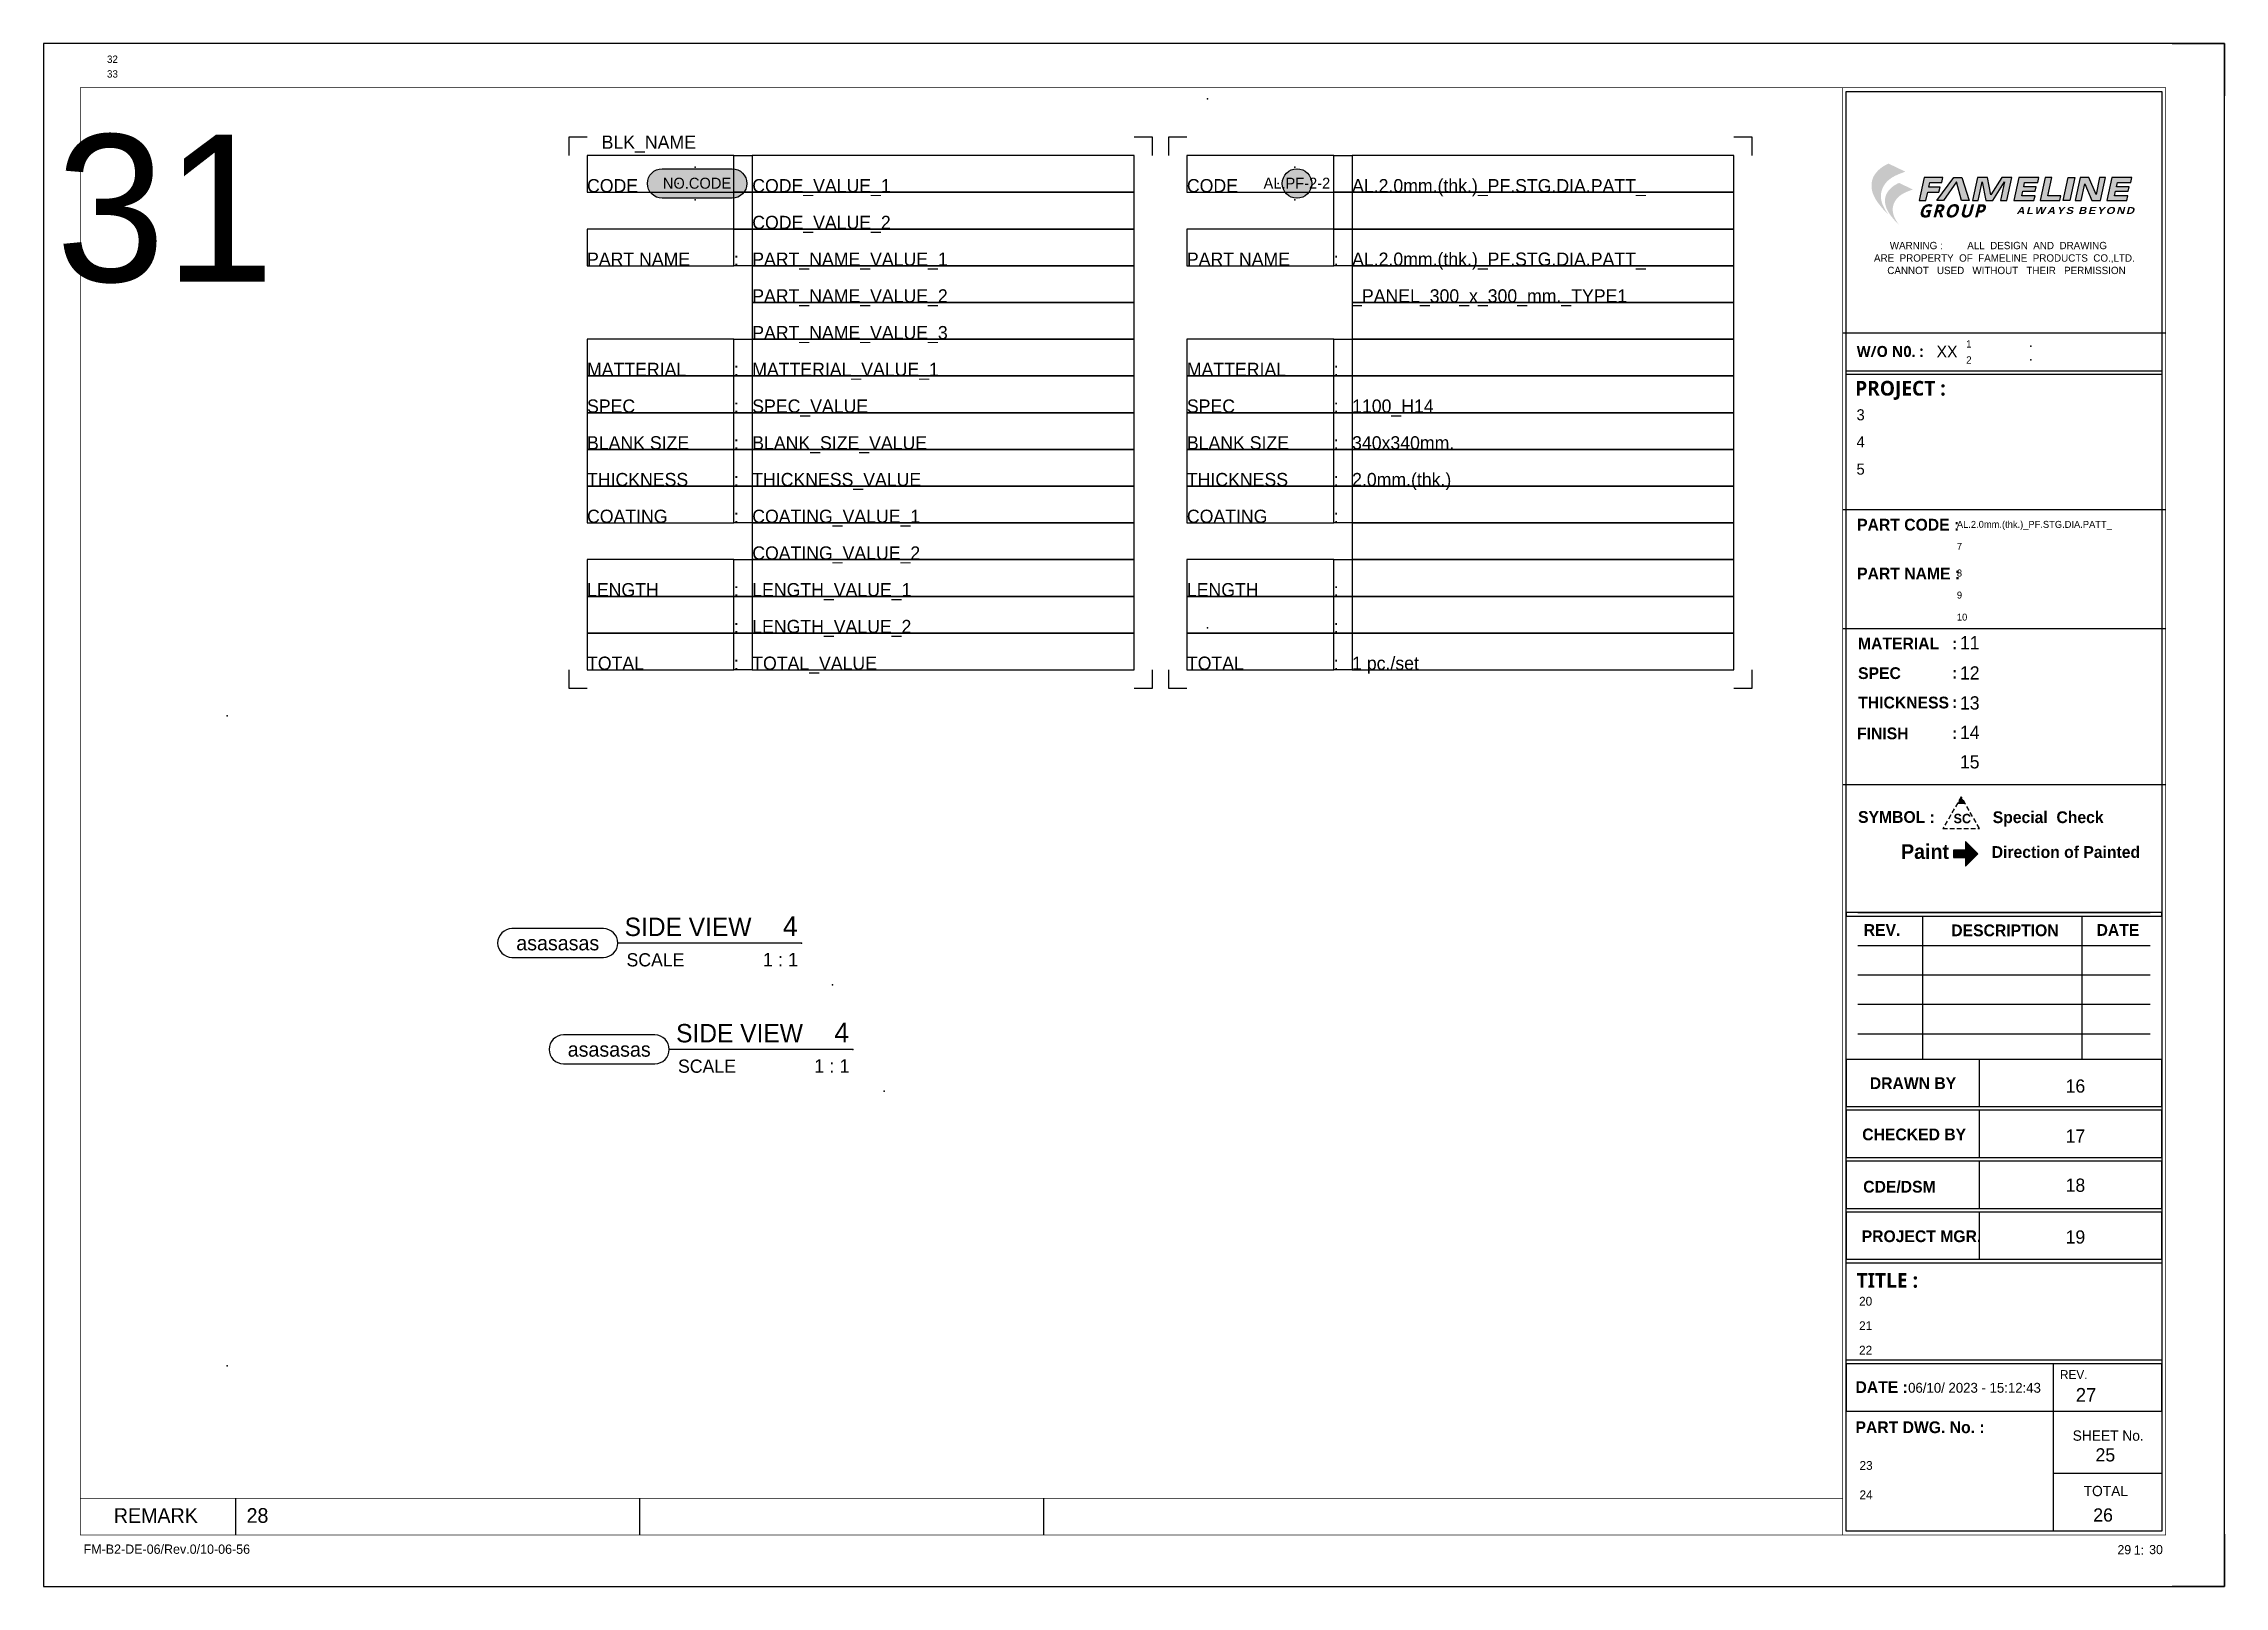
# Model space of a CAD drawing. Header units: millimetres. Extents: x -244126 to 368105, y -173968 to 259060.
# Drawn here: x 550 to 847, y 1032.5 to 1242.5 of the extents above; entities that cross this region are included whole.
import ezdxf
from ezdxf.enums import TextEntityAlignment as Align

# ---------------------------------------------------------------- set-up
doc = ezdxf.new("R2010")
doc.units = ezdxf.units.MM
doc.header["$MEASUREMENT"] = 0
for name, pattern in [('005_GG_TA_LINE', [13.75, 5, -1.25, 1.25, -1.25, 5]), ('BORDER2', [22.225, 6.35, -3.175, 6.35, -3.175, 0, -3.175]), ('HIDDEN', [9.525, 6.35, -3.175])]:
    doc.linetypes.add(name, pattern=pattern)
for name, color, linetype in [('000 - D I M 0.25', 6, 'Continuous'), ('000 - H A T C H', 8, 'Continuous'), ('000 - L I N E 0.1', 1, 'Continuous'), ('000 - SYMBOL CON', 1, 'Continuous'), ('000 - T E X T', 4, 'Continuous'), ('000 - TITLEBLOCK', 4, 'Continuous'), ('A04_TUBE SERIES', 7, 'Continuous'), ('FL-Support ii', 5, 'Continuous'), ('T E X T', 4, 'Continuous')]:
    doc.layers.add(name, color=color, linetype=linetype)
doc.styles.add('BROWALLIA', font='BrowalliaUPC.ttf')
doc.styles.add('century gothic111111', font='CordiaUPC.ttf')
doc.styles.add('Cetury Gothic', font='GOTHIC.TTF')
doc.styles.add('MtXpl_BrowalliaUPC', font='BrowalliaUPC.ttf')
doc.styles.add('MtXpl_Century_Gothic', font='GOTHICB.TTF')
doc.styles.add('MtXpl_Malgun_Gothic', font='malgunbd.ttf')
doc.styles.add('TA', font='Cordia New.ttf', dxfattribs={"height": 4.5})

msp = doc.modelspace()

# ---------------------------------------------------------------- texts
at = {"layer": '000 - T E X T', "linetype": 'BORDER2', "style": 'TA'}
for s, p in [('CODE', (623.98771, 1222.27047)), ('PART NAME', (623.98771, 1212.27047)), (':', (643.98771, 1212.27047)), ('MATTERIAL', (623.98771, 1197.27047)), (':', (643.98771, 1197.27047)), ('SPEC', (623.98771, 1192.27047)), (':', (643.98771, 1192.27047)), ('BLANK SIZE', (623.98771, 1187.27047)), (':', (643.98771, 1187.27047)), ('THICKNESS', (623.98771, 1182.27047)), (':', (643.98771, 1182.27047)), ('COATING', (623.98771, 1177.27047)), (':', (643.98771, 1177.27047)), ('LENGTH', (623.98771, 1167.27047)), (':', (643.98771, 1167.27047)), (':', (643.98771, 1162.27047)), ('TOTAL', (623.98771, 1157.27047)), (':', (643.98771, 1157.27047))]:
    msp.add_text(s, height=1.8, dxfattribs=at).set_placement(p)
at = {"layer": '000 - T E X T', "style": 'TA', "flags": 1}
msp.add_attdef('BLK_NAME', (625.98101, 1228.20026), '', height=1.8, dxfattribs=at)
at = {"layer": '000 - T E X T', "style": 'BROWALLIA'}
msp.add_attdef('NO.CODE', text='NO.', height=1.490927, dxfattribs=at).set_placement((638.96515, 1223.50823), align=Align.MIDDLE_CENTER)
at = {"layer": '000 - T E X T', "style": 'TA'}
for tag, p in [('CODE_VALUE_1', (646.48771, 1222.27047)), ('CODE_VALUE_2', (646.48771, 1217.27047)), ('PART_NAME_VALUE_1', (646.48771, 1212.27047)), ('PART_NAME_VALUE_2', (646.48771, 1207.27047)), ('PART_NAME_VALUE_3', (646.48771, 1202.27047)), ('MATTERIAL_VALUE_1', (646.48771, 1197.27047)), ('SPEC_VALUE', (646.48771, 1192.27047)), ('BLANK_SIZE_VALUE', (646.48771, 1187.27047)), ('THICKNESS_VALUE', (646.48771, 1182.27047)), ('COATING_VALUE_1', (646.48771, 1177.27047)), ('COATING_VALUE_2', (646.48771, 1172.27047)), ('LENGTH_VALUE_1', (646.48771, 1167.27047)), ('LENGTH_VALUE_2', (646.48771, 1162.27047)), ('TOTAL_VALUE', (646.48771, 1157.27047))]:
    msp.add_attdef(tag, p, '', height=1.8, dxfattribs=at)

# ---------------------------------------------------------------- blocks, each defined once
blk = doc.blocks.new('A$Cfd196da9')
at = {"color": 0, "linetype": 'ByBlock', "const_width": 0.1}
blk.add_lwpolyline([(-143.5, -98), (96.5, -98), (96.5, 99), (-143.5, 99)], close=True, dxfattribs=at)
blk = doc.blocks.new('NEW LOGO FAMELINE')
h = blk.add_hatch(color=3)
h.dxf.hatch_style = 1
h.set_gradient(color1=(51, 51, 51), color2=(132, 132, 132), tint=1, name='INVHEMISPHERICAL')
edge = h.paths.add_edge_path()
edge.add_spline(control_points=[(167, -151.3), (166.2, -150.2), (164.6, -148), (161.9, -143.2), (159.3, -137.4), (158.4, -130.6), (159.4, -124.4), (161.9, -118.6), (166.8, -112.3), (175.3, -106.8), (182.7, -104.2), (186.7, -102.7)], knot_values=[0, 0, 0, 0, 3.999368, 8.221458, 16.423435, 22.935826, 28.683381, 35.030362, 41.70231, 52.106571, 65.045306, 65.045306, 65.045306, 65.045306], degree=3, periodic=0)
edge.add_line((186.7, -102.7), (167.5, -93.5))
edge.add_spline(control_points=[(167.5, -93.5), (165.3, -94.5), (160.7, -96.8), (154.8, -101.7), (150.3, -107.6), (148, -114.3), (147.8, -121.1), (149.6, -128.8), (153.3, -135.6), (157.9, -141.6), (162.1, -146.7), (165.3, -149.7), (167, -151.3)], knot_values=[0, 0, 0, 0, 7.114643, 15.455222, 22.761373, 29.246418, 36.248595, 42.954952, 52.716962, 59.173886, 65.493194, 72.469008, 72.469008, 72.469008, 72.469008], degree=3, periodic=0)
edge = h.paths.add_edge_path(flags=16)
edge.add_spline(control_points=[(174.4, -106.3), (174.1, -106.2), (172.5, -105.6), (168.6, -105.4), (162.7, -105.8), (156.2, -106.9), (152.6, -109.1), (151, -110.1)], knot_values=[0, 0, 0, 0, 1.056476, 5.025479, 11.599149, 18.811417, 24.352285, 24.352285, 24.352285, 24.352285], degree=3, periodic=0)
edge.add_spline(control_points=[(151, -110.1), (151.1, -109.8), (151.2, -109.5), (151.8, -108.3), (152.4, -107.3), (153.9, -105.1), (154.9, -104), (157.1, -101.7), (158.4, -100.5), (160.4, -99), (161.1, -98.5), (162.6, -97.6), (163.3, -97.1), (164.9, -96.2), (165.8, -95.8), (167, -95.2), (167.2, -95.1), (167.5, -95)], knot_values=[0.636744, 0.636744, 0.636744, 0.636744, 1.528083, 1.528083, 5.150301, 5.150301, 9.845601, 9.845601, 15.15015, 15.15015, 17.802424, 17.802424, 20.454698, 20.454698, 23.491903, 23.491903, 24.373762, 24.373762, 24.373762, 24.373762], degree=3, periodic=0)
edge.add_line((167.5, -95), (183.3, -102.6))
edge.add_spline(control_points=[(183.3, -102.6), (182.4, -102.9), (181.5, -103.2), (178.6, -104.4), (176.5, -105.2), (174.4, -106.3)], knot_values=[3.151221, 3.151221, 3.151221, 3.151221, 5.963358, 5.963358, 12.618488, 12.618488, 12.618488, 12.618488], degree=3, periodic=0)
h = blk.add_hatch(color=253)
h.dxf.hatch_style = 1
edge = h.paths.add_edge_path()
edge.add_spline(control_points=[(167.5, -95), (167.2, -95.1), (167, -95.2), (165.8, -95.8), (164.9, -96.2), (163.3, -97.1), (162.6, -97.6), (161.1, -98.5), (160.4, -99), (158.4, -100.5), (157.1, -101.7), (154.9, -104), (153.9, -105.1), (152.4, -107.3), (151.8, -108.3), (151.2, -109.5), (151.1, -109.8), (151, -110.1)], knot_values=[0.636744, 0.636744, 0.636744, 0.636744, 1.518603, 1.518603, 4.555808, 4.555808, 7.208082, 7.208082, 9.860357, 9.860357, 15.164905, 15.164905, 19.860205, 19.860205, 23.482423, 23.482423, 24.373762, 24.373762, 24.373762, 24.373762], degree=3, periodic=0)
edge.add_spline(control_points=[(151, -110.1), (152.6, -109.1), (156.2, -106.9), (162.7, -105.8), (168.6, -105.4), (172.5, -105.6), (174.1, -106.2), (174.4, -106.3)], knot_values=[0, 0, 0, 0, 5.540868, 12.753135, 19.326806, 23.295809, 24.352285, 24.352285, 24.352285, 24.352285], degree=3, periodic=0)
edge.add_spline(control_points=[(174.4, -106.3), (176.5, -105.2), (178.6, -104.4), (181.5, -103.2), (182.4, -102.9), (183.3, -102.6)], knot_values=[3.151221, 3.151221, 3.151221, 3.151221, 9.806351, 9.806351, 12.618488, 12.618488, 12.618488, 12.618488], degree=3, periodic=0)
edge.add_line((183.3, -102.6), (167.5, -95))
edge = h.paths.add_edge_path()
edge.add_spline(control_points=[(179.5, -116.8), (179.3, -116.9), (179.1, -117), (178.1, -117.4), (177.4, -117.8), (176, -118.5), (175.4, -118.9), (174.3, -119.6), (173.7, -120), (172, -121.3), (171, -122.3), (169.1, -124.2), (168.3, -125.1), (167.1, -126.9), (166.6, -127.7), (166.1, -128.8), (166, -129), (165.9, -129.2)], knot_values=[0.636744, 0.636744, 0.636744, 0.636744, 1.518603, 1.518603, 4.555808, 4.555808, 7.208082, 7.208082, 9.860357, 9.860357, 15.164905, 15.164905, 19.860205, 19.860205, 23.482423, 23.482423, 24.373762, 24.373762, 24.373762, 24.373762], degree=3, periodic=0)
edge.add_spline(control_points=[(165.9, -129.2), (166.3, -129), (166.6, -128.7), (167, -128.5)], knot_values=[0, 0, 0, 0, 1.522018, 1.522018, 1.522018, 1.522018], degree=3, periodic=0)
edge.add_spline(control_points=[(167, -128.5), (167.7, -128.1), (168.5, -127.7), (169.2, -127.3)], knot_values=[1.522018, 1.522018, 1.522018, 1.522018, 4.566053, 4.566053, 4.566053, 4.566053], degree=3, periodic=0)
edge.add_spline(control_points=[(169.2, -127.3), (169.5, -127.2), (170.2, -126.9), (171, -126.6), (171.6, -126.5)], knot_values=[4.566053, 4.566053, 4.566053, 4.566053, 5.540868, 7.610089, 7.610089, 7.610089, 7.610089], degree=3, periodic=0)
edge.add_spline(control_points=[(171.6, -126.5), (172.4, -126.3), (173.2, -126.1), (174, -126)], knot_values=[7.610089, 7.610089, 7.610089, 7.610089, 10.654125, 10.654125, 10.654125, 10.654125], degree=3, periodic=0)
edge.add_spline(control_points=[(174, -126), (174.6, -125.9), (175.8, -125.7), (177.1, -125.6), (177.8, -125.5)], knot_values=[10.654125, 10.654125, 10.654125, 10.654125, 12.753135, 15.220178, 15.220178, 15.220178, 15.220178], degree=3, periodic=0)
edge.add_spline(control_points=[(177.8, -125.5), (178.9, -125.5), (180.1, -125.4), (181.4, -125.4), (181.5, -125.4)], knot_values=[15.220178, 15.220178, 15.220178, 15.220178, 19.326806, 19.786231, 19.786231, 19.786231, 19.786231], degree=3, periodic=0)
edge.add_spline(control_points=[(181.5, -125.4), (182.1, -125.5), (182.8, -125.5), (183.4, -125.6)], knot_values=[19.786231, 19.786231, 19.786231, 19.786231, 22.069258, 22.069258, 22.069258, 22.069258], degree=3, periodic=0)
edge.add_spline(control_points=[(183.4, -125.6), (183.7, -125.6), (184.1, -125.7), (184.5, -125.8), (184.6, -125.9)], knot_values=[22.069258, 22.069258, 22.069258, 22.069258, 23.295809, 23.591276, 23.591276, 23.591276, 23.591276], degree=3, periodic=0)
edge.add_spline(control_points=[(184.6, -125.9), (184.8, -125.9), (185, -126), (185.2, -126.1)], knot_values=[23.591276, 23.591276, 23.591276, 23.591276, 24.352285, 24.352285, 24.352285, 24.352285], degree=3, periodic=0)
edge.add_spline(control_points=[(185.2, -126.1), (186.9, -125.2), (188.6, -124.5), (191, -123.5), (191.8, -123.3), (192.5, -123)], knot_values=[3.151221, 3.151221, 3.151221, 3.151221, 9.806351, 9.806351, 12.618488, 12.618488, 12.618488, 12.618488], degree=3, periodic=0)
edge.add_line((192.5, -123), (179.5, -116.8))
h = blk.add_hatch(color=3)
h.dxf.hatch_style = 1
h.set_gradient(color1=(51, 51, 51), color2=(132, 132, 132), tint=1, name='INVHEMISPHERICAL')
edge = h.paths.add_edge_path()
edge.add_spline(control_points=[(179.1, -163.1), (178.5, -162.2), (177.2, -160.4), (174.9, -156.5), (172.8, -151.7), (172, -146), (172.8, -140.9), (174.9, -136.2), (178.9, -131), (185.9, -126.5), (192, -124.3), (195.3, -123.1)], knot_values=[0, 0, 0, 0, 3.28902, 6.761203, 13.506384, 18.862075, 23.588778, 28.808439, 34.295348, 42.851654, 53.492273, 53.492273, 53.492273, 53.492273], degree=3, periodic=0)
edge.add_line((195.3, -123.1), (179.5, -115.6))
edge.add_spline(control_points=[(179.5, -115.6), (177.7, -116.4), (173.9, -118.3), (169.1, -122.3), (165.3, -127.2), (163.4, -132.7), (163.3, -138.3), (164.8, -144.6), (167.9, -150.2), (171.6, -155.1), (175.1, -159.3), (177.7, -161.8), (179.1, -163.1)], knot_values=[0, 0, 0, 0, 5.850974, 12.71014, 18.718608, 24.051811, 29.810295, 35.325501, 43.35363, 48.663707, 53.86061, 59.597414, 59.597414, 59.597414, 59.597414], degree=3, periodic=0)
edge = h.paths.add_edge_path(flags=16)
edge.add_spline(control_points=[(171.6, -126.5), (171, -126.6), (170.2, -126.9), (169.5, -127.2), (169.2, -127.3)], knot_values=[4.566053, 4.566053, 4.566053, 4.566053, 6.635274, 7.610089, 7.610089, 7.610089, 7.610089], degree=3, periodic=0)
edge.add_spline(control_points=[(169.2, -127.3), (168.5, -127.7), (167.7, -128.1), (167, -128.5)], knot_values=[1.522018, 1.522018, 1.522018, 1.522018, 4.566053, 4.566053, 4.566053, 4.566053], degree=3, periodic=0)
edge.add_spline(control_points=[(167, -128.5), (166.6, -128.7), (166.3, -129), (165.9, -129.2)], knot_values=[0, 0, 0, 0, 1.522018, 1.522018, 1.522018, 1.522018], degree=3, periodic=0)
edge.add_spline(control_points=[(165.9, -129.2), (166, -129), (166.1, -128.8), (166.6, -127.7), (167.1, -126.9), (168.3, -125.1), (169.1, -124.2), (171, -122.3), (172, -121.3), (173.7, -120), (174.3, -119.6), (175.4, -118.9), (176, -118.5), (177.4, -117.8), (178.1, -117.4), (179.1, -117), (179.3, -116.9), (179.5, -116.8)], knot_values=[0.636744, 0.636744, 0.636744, 0.636744, 1.528083, 1.528083, 5.150301, 5.150301, 9.845601, 9.845601, 15.15015, 15.15015, 17.802424, 17.802424, 20.454698, 20.454698, 23.491903, 23.491903, 24.373762, 24.373762, 24.373762, 24.373762], degree=3, periodic=0)
edge.add_line((179.5, -116.8), (192.5, -123))
edge.add_spline(control_points=[(192.5, -123), (191.8, -123.3), (191, -123.5), (188.6, -124.5), (186.9, -125.2), (185.2, -126.1)], knot_values=[3.151221, 3.151221, 3.151221, 3.151221, 5.963358, 5.963358, 12.618488, 12.618488, 12.618488, 12.618488], degree=3, periodic=0)
edge.add_spline(control_points=[(185.2, -126.1), (185, -126), (184.8, -125.9), (184.6, -125.9)], knot_values=[23.591276, 23.591276, 23.591276, 23.591276, 24.352285, 24.352285, 24.352285, 24.352285], degree=3, periodic=0)
edge.add_spline(control_points=[(184.6, -125.9), (184.5, -125.8), (184.1, -125.7), (183.7, -125.6), (183.4, -125.6)], knot_values=[22.069258, 22.069258, 22.069258, 22.069258, 22.364725, 23.591276, 23.591276, 23.591276, 23.591276], degree=3, periodic=0)
edge.add_spline(control_points=[(183.4, -125.6), (182.8, -125.5), (182.1, -125.5), (181.5, -125.4)], knot_values=[19.786231, 19.786231, 19.786231, 19.786231, 22.069258, 22.069258, 22.069258, 22.069258], degree=3, periodic=0)
edge.add_spline(control_points=[(181.5, -125.4), (181.4, -125.4), (180.1, -125.4), (178.9, -125.5), (177.8, -125.5)], knot_values=[15.220178, 15.220178, 15.220178, 15.220178, 15.679604, 19.786231, 19.786231, 19.786231, 19.786231], degree=3, periodic=0)
edge.add_spline(control_points=[(177.8, -125.5), (177.1, -125.6), (175.8, -125.7), (174.6, -125.9), (174, -126)], knot_values=[10.654125, 10.654125, 10.654125, 10.654125, 13.121167, 15.220178, 15.220178, 15.220178, 15.220178], degree=3, periodic=0)
edge.add_spline(control_points=[(174, -126), (173.2, -126.1), (172.4, -126.3), (171.6, -126.5)], knot_values=[7.610089, 7.610089, 7.610089, 7.610089, 10.654125, 10.654125, 10.654125, 10.654125], degree=3, periodic=0)
blk = doc.blocks.new('*U1671')
h = blk.add_hatch(color=3)
h.dxf.hatch_style = 1
h.paths.add_polyline_path([(255.44, 188.63), (256.36, 188.63), (256.61, 189.8), (258.13, 189.8), (258.27, 190.45), (256.75, 190.45), (256.89, 191.11), (258.53, 191.11), (258.67, 191.78), (256.11, 191.78)])
h.paths.add_polyline_path([(257.82, 188.63), (258.75, 188.63), (260.53, 191.17), (261.19, 188.63), (262.22, 188.63), (261.25, 191.78), (260.17, 191.78)])
h.paths.add_polyline_path([(264.01, 191.2), (264.53, 188.63), (265.47, 188.63), (267.07, 191.19), (266.52, 188.63), (267.37, 188.63), (268.04, 191.78), (266.67, 191.78), (265.2, 189.42), (264.75, 191.78), (263.36, 191.78), (262.69, 188.63), (263.46, 188.63)])
h.paths.add_polyline_path([(268.34, 188.63), (271.06, 188.63), (271.21, 189.29), (269.4, 189.29), (269.54, 189.91), (271.23, 189.91), (271.36, 190.53), (269.67, 190.53), (269.79, 191.11), (271.59, 191.11), (271.73, 191.78), (269.01, 191.78)])
h.paths.add_polyline_path([(271.91, 188.63), (274.59, 188.63), (274.73, 189.29), (272.95, 189.29), (273.48, 191.78), (272.58, 191.78)])
h.paths.add_polyline_path([(275.06, 188.63), (275.96, 188.63), (276.63, 191.78), (275.73, 191.78)])
h.paths.add_polyline_path([(276.69, 188.63), (277.5, 188.63), (277.99, 190.9), (278.94, 188.63), (280.15, 188.63), (280.82, 191.78), (280.01, 191.78), (279.52, 189.47), (278.55, 191.78), (277.36, 191.78)])
h.paths.add_polyline_path([(280.99, 188.63), (283.71, 188.63), (283.86, 189.29), (282.05, 189.29), (282.19, 189.91), (283.88, 189.91), (284.01, 190.53), (282.32, 190.53), (282.44, 191.11), (284.24, 191.11), (284.38, 191.78), (281.66, 191.78)])
h = blk.add_hatch(color=150)
h.dxf.hatch_style = 1
h.paths.add_polyline_path([(261.17, 107.48), (260.59, 106.48), (261.75, 106.48)])
at = {"layer": 'FL-Support ii'}
blk.add_hatch(color=1, dxfattribs=at).paths.add_polyline_path([(261.76, 100.21), (261.76, 101.38), (263.43, 99.71), (261.76, 98.04), (261.76, 99.21), (260.09, 99.21), (260.09, 100.21)])
at = {"color": 3, "linetype": 'Continuous'}
for p, q in [((245, 170.65), (289, 170.65)), ((245, 146.57), (289, 146.57)), ((289, 130.36), (245, 130.36)), ((289, 130.36), (245, 130.36)), ((289, 109.12), (245, 109.12)), ((255.9, 91.23), (255.9, 71.73)), ((277.6, 91.23), (277.6, 71.73)), ((247.1, 87.23), (286.9, 87.23)), ((263.62, 71.73), (263.62, 65.3)), ((263.62, 64.8), (263.62, 58.38)), ((263.62, 57.88), (263.62, 51.45)), ((263.62, 50.95), (263.62, 44.52)), ((273.7, 30.29), (273.7, 23.86)), ((273.7, 23.86), (273.7, 7.5)), ((273.7, 15.43), (288.5, 15.43))]:
    blk.add_line(p, q, dxfattribs=at)
at = {"color": 8, "linetype": 'Continuous'}
for p, q in [((247.1, 91.73), (286.9, 91.73)), ((247.1, 83.23), (286.9, 83.23)), ((247.1, 79.23), (286.9, 79.23)), ((247.1, 75.23), (286.9, 75.23))]:
    blk.add_line(p, q, dxfattribs=at)
at = {"color": 3}
for points in [[(258.67, 191.78), (256.11, 191.78), (255.44, 188.63), (256.36, 188.63), (256.61, 189.8), (258.13, 189.8), (258.27, 190.45), (256.75, 190.45), (256.89, 191.11), (258.53, 191.11), (258.67, 191.78)], [(257.82, 188.63), (260.17, 191.78), (261.25, 191.78), (262.22, 188.63), (261.19, 188.63), (260.53, 191.17), (258.75, 188.63), (257.82, 188.63)], [(262.69, 188.63), (263.46, 188.63), (264.01, 191.2), (264.53, 188.63), (265.47, 188.63), (267.07, 191.19), (266.52, 188.63), (267.37, 188.63), (268.04, 191.78), (266.67, 191.78), (265.2, 189.42), (264.75, 191.78), (263.36, 191.78), (262.69, 188.63)], [(273.48, 191.78), (272.58, 191.78), (271.91, 188.63), (274.59, 188.63), (274.73, 189.29), (272.95, 189.29), (273.48, 191.78)], [(275.73, 191.78), (276.63, 191.78), (275.96, 188.63), (275.06, 188.63), (275.73, 191.78)], [(276.69, 188.63), (277.5, 188.63), (277.99, 190.9), (278.94, 188.63), (280.15, 188.63), (280.82, 191.78), (280.01, 191.78), (279.52, 189.47), (278.55, 191.78), (277.36, 191.78), (276.69, 188.63)]]:
    blk.add_lwpolyline(points, dxfattribs=at)
for points in [[(269.79, 191.11), (271.59, 191.11), (271.73, 191.78), (269.01, 191.78), (268.34, 188.63), (271.06, 188.63), (271.21, 189.29), (269.4, 189.29), (269.54, 189.91), (271.23, 189.91), (271.36, 190.53), (269.67, 190.53)], [(282.44, 191.11), (284.24, 191.11), (284.38, 191.78), (281.66, 191.78), (280.99, 188.63), (283.71, 188.63), (283.86, 189.29), (282.05, 189.29), (282.19, 189.91), (283.88, 189.91), (284.01, 190.53), (282.32, 190.53)]]:
    blk.add_lwpolyline(points, close=True, dxfattribs=at)
at = {"color": 3, "linetype": 'Continuous'}
for points in [[(288.5, 165.48), (288.5, 164.98), (245.5, 164.98), (245.5, 165.48)], [(288.5, 91.23), (288.5, 91.73), (245.5, 91.73), (245.5, 91.23)], [(288.5, 65.3), (288.5, 71.73), (245.5, 71.73), (245.5, 65.3)], [(288.5, 58.38), (288.5, 64.8), (245.5, 64.8), (245.5, 58.38)], [(288.5, 51.45), (288.5, 57.88), (245.5, 57.88), (245.5, 51.45)], [(288.5, 44.52), (288.5, 50.95), (245.5, 50.95), (245.5, 44.52)], [(288.5, 44.02), (288.5, 30.79), (245.5, 30.79), (245.5, 44.02)], [(288.5, 23.86), (288.5, 30.29), (245.5, 30.29), (245.5, 23.86)], [(288.5, 23.86), (288.5, 7.5), (245.5, 7.5), (245.5, 23.86)]]:
    blk.add_lwpolyline(points, close=True, dxfattribs=at)
at = {"color": 150, "linetype": 'HIDDEN', "ltscale": 0.1}
blk.add_lwpolyline([(258.67, 103.15), (263.67, 103.15), (261.17, 107.48), (258.67, 103.15)], dxfattribs=at)
for p in [(158.5, 202.5), (270.65, 168.8), (270.65, 166.94), (158.5, 130.5)]:
    blk.add_point(p)
at = {"linetype": '005_GG_TA_LINE'}
for p in [(25, 118.5), (25, 30)]:
    blk.add_point(p, dxfattribs=at)
at = {"layer": '000 - L I N E 0.1', "color": 21, "linetype": 'Continuous'}
for points in [[(7.12, 210), (0, 210), (0, 202.88)], [(289.88, 210), (297, 210), (297, 202.88)], [(0, 7.12), (0, 0), (7.12, 0)], [(297, 7.12), (297, 0), (289.88, 0)]]:
    blk.add_lwpolyline(points, dxfattribs=at)
at = {"layer": '000 - T E X T', "color": 3}
for p, q in [((26.15, 12), (26.15, 7)), ((81.19, 7), (81.19, 12)), ((136.23, 7), (136.23, 12))]:
    blk.add_line(p, q, dxfattribs=at)
at = {"layer": '000 - T E X T', "color": 3, "const_width": 0.1}
blk.add_lwpolyline([(289, 7), (245, 7), (245, 204), (289, 204)], close=True, dxfattribs=at)
at = {"layer": '000 - T E X T', "color": 3}
blk.add_lwpolyline([(288.5, 7.5), (245.5, 7.5), (245.5, 203.5), (288.5, 203.5)], close=True, dxfattribs=at)
at = {"layer": '000 - T E X T', "color": 3, "const_width": 0.1}
blk.add_lwpolyline([(5, 12), (245, 12)], dxfattribs=at)
at = {"layer": '000 - TITLEBLOCK', "color": 250}
blk.add_lwpolyline([(0, 0), (297, 0), (297, 210), (0, 210)], close=True, dxfattribs=at)
at = {"layer": 'FL-Support ii', "color": 5}
blk.add_lwpolyline([(261.76, 98.04), (263.43, 99.71), (261.76, 101.38), (261.76, 100.21), (260.09, 100.21), (260.09, 99.21), (261.76, 99.21)], close=True, dxfattribs=at)
at = {"color": 3, "xscale": 0.1189557145183746, "yscale": 0.1189557145183746, "zscale": 0.1189557145183746}
blk.add_blockref('NEW LOGO FAMELINE', (231.34, 204.79), dxfattribs=at)
at = {"layer": '000 - T E X T', "color": 3}
blk.add_blockref('A$Cfd196da9', (148.5, 105), dxfattribs=at)
at = {"color": 4, "style": 'Cetury Gothic'}
blk.add_text(' 1:', height=1.251, dxfattribs=at).set_placement((284.2, 4.32))
at = {"color": 2, "attachment_point": 1, "style": 'Cetury Gothic'}
for s, width, insert, char_height in [('{\\f@Meiryo UI|b1|i1|c0|p34;\\T1.1;GROUP}', 11.2596, (255.32, 188.13), 1.7843), ('{\\fArial Black|b0|i1|c0|p34;\\T1.2;ALWAYS BEYOND}', 18.2535, (268.68, 187.76), 0.9516)]:
    blk.add_mtext_dynamic_manual_height_columns(s, width=width, gutter_width=2.97, heights=[0], dxfattribs=dict(at, insert=insert, char_height=char_height))
at = {"color": 4, "insert": (9.56, 10.64), "char_height": 2, "width": 114.1235, "attachment_point": 1, "style": 'BROWALLIA'}
blk.add_mtext('{\\fCentury Gothic|b0|i0|c0|p34;REMARK}', dxfattribs=at)
at = {"color": 4, "style": 'TA'}
blk.add_attdef('PAPER_SIZE', text='', height=1.25, dxfattribs=at).set_placement((284.3, 4.99), align=Align.MIDDLE_RIGHT)
blk.add_attdef('SCALE_SIZE', text='', height=1.25, dxfattribs=at).set_placement((286.76, 5.01), align=Align.MIDDLE_LEFT)
at = {"layer": '000 - D I M 0.25', "color": 2, "insert": (259.5, 101.02), "char_height": 2, "width": 67.1136, "attachment_point": 3, "style": 'BROWALLIA'}
blk.add_mtext('{\\fBrowalliaUPC|b1|i0|c222|p34;Paint}', dxfattribs=at)
at = {"layer": '000 - H A T C H', "color": 4, "insert": (5.44, 5.7), "char_height": 1.2714, "attachment_point": 1, "style": 'century gothic111111'}
blk.add_mtext('FM-B2-DE-06/Rev.0/10-06-56', dxfattribs=at)
at = {"layer": '000 - T E X T', "linetype": '005_GG_TA_LINE', "insert": (253.43, 27.7), "char_height": 1.3438, "attachment_point": 1, "style": 'Cetury Gothic'}
blk.add_mtext(' 06/10/ 2023 - 15:12:43 ', dxfattribs=at)
at = {"layer": '000 - T E X T', "color": 250, "style": 'TA'}
for tag, height, p in [('SUPERLINK', 1, (8.63, 207.88)), ('NAMEFILE', 1, (8.63, 205.88)), ('SC', 20, (1.68, 187.61))]:
    blk.add_attdef(tag, text='', height=height, dxfattribs=at).set_placement(p, align=Align.MIDDLE_LEFT)
at = {"layer": '000 - T E X T', "color": 4, "style": 'TA'}
for tag, height, p in [('NAME_JOB_1', 1, (261.83, 169.13)), ('NAME_JOB_2', 1, (261.83, 166.94)), ('NAME_PROJECT_1', 1.5, (246.9, 159.48)), ('NAME_PROJECT_2', 1.5, (246.9, 155.78)), ('NAME_PROJECT_3', 1.5, (246.9, 152.08)), ('CODE_VALUE_1', 0.95, (260.57, 144.56)), ('CODE_VALUE_2', 0.95, (260.57, 141.56)), ('PART_NAME_VALUE_1', 0.95, (260.57, 137.94)), ('PART_NAME_VALUE_2', 0.95, (260.57, 134.94)), ('PART_NAME_VALUE_3', 0.95, (260.57, 131.94)), ('MATTERIAL_VALUE_1', 1.8, (260.98, 128.45)), ('SPEC_VALUE', 1.8, (260.98, 124.34)), ('THICKNESS_VALUE', 1.8, (260.98, 120.26)), ('COATING_VALUE_1', 1.8, (260.98, 116.25)), ('COATING_VALUE_2', 1.8, (260.98, 112.24)), ('NAME_TITLE_1', 1.2, (247.25, 38.81)), ('NAME_TITLE_2', 1.2, (247.25, 35.48)), ('NAME_TITLE_3', 1.2, (247.25, 32.15)), ('DRAWING_NO1', 1.2, (247.31, 16.46)), ('DRAWING_NO2', 1.2, (247.31, 12.46))]:
    blk.add_attdef(tag, text='', height=height, dxfattribs=at).set_placement(p, align=Align.MIDDLE_LEFT)
for tag, p in [('NAME_DAFT', (276.71, 68.11)), ('NAME_CHECKED', (276.71, 61.3)), ('NAME_DESIGNER', (276.71, 54.61)), ('NAME_DESIGN_MGR', (276.71, 47.56))]:
    blk.add_attdef(tag, text='', height=1.8, dxfattribs=at).set_placement(p, align=Align.MIDDLE_CENTER)
for tag, p, height in [('REV', (276.76, 25.12), 1.88), ('NAME_REMARK', (27.64, 8.65), 2)]:
    blk.add_attdef(tag, p, '', height=height, dxfattribs=at)
at = {"layer": '000 - T E X T', "color": 4, "style": 'Cetury Gothic'}
for tag, p in [('SHEET_NO.', (280.79, 17)), ('TOTAL_SHEET_NO.', (280.48, 8.82))]:
    blk.add_attdef(tag, text='', height=1.8, dxfattribs=at).set_placement(p, align=Align.CENTER)
at = {"layer": 'T E X T', "color": 4, "linetype": '005_GG_TA_LINE'}
for s, height, style, p in [('ARE  PROPERTY  OF  FAMELINE  PRODUCTS  CO.,LTD.', 1, 'Cetury Gothic', (249.28, 180.32)), (' WARNING :         ALL  DESIGN  AND  DRAWING', 1, 'Cetury Gothic', (251.06, 182.02)), (' CANNOT   USED   WITHOUT   THEIR   PERMISSION', 1, 'Cetury Gothic', (250.72, 178.63)), ('W/O N0. :', 1.5, 'MtXpl_Malgun_Gothic', (246.93, 167.35)), ('XX', 1.6, 'Cetury Gothic', (257.8, 167.28)), ('PROJECT :', 2, 'MtXpl_Malgun_Gothic', (246.71, 162.09)), ('PART CODE :', 1.6, 'MtXpl_Century_Gothic', (246.98, 143.72)), ('PART NAME :', 1.6, 'MtXpl_Century_Gothic', (246.98, 137.07)), ('MATERIAL', 1.6, 'MtXpl_Century_Gothic', (247.1, 127.55)), (':', 1.6, 'MtXpl_Century_Gothic', (259.91, 127.55)), ('SPEC', 1.6, 'MtXpl_Century_Gothic', (247.11, 123.51)), (':', 1.6, 'MtXpl_Century_Gothic', (259.91, 123.55)), ('THICKNESS', 1.6, 'MtXpl_Century_Gothic', (247.13, 119.51)), (':', 1.6, 'MtXpl_Century_Gothic', (259.91, 119.55)), ('FINISH', 1.6, 'MtXpl_Century_Gothic', (246.97, 115.31)), (':', 1.6, 'MtXpl_Century_Gothic', (259.91, 115.35)), ('SYMBOL :', 1.6, 'MtXpl_Century_Gothic', (247.11, 103.93)), ('Special  Check', 1.6, 'MtXpl_Century_Gothic', (265.45, 103.9)), ('Direction of Painted', 1.6, 'MtXpl_Century_Gothic', (265.31, 99.16)), ('REV.', 1.6, 'MtXpl_Century_Gothic', (247.88, 88.55)), ('DESCRIPTION', 1.6, 'MtXpl_Century_Gothic', (259.8, 88.5)), ('DATE', 1.6, 'MtXpl_Century_Gothic', (279.59, 88.55)), ('DRAWN BY', 1.6, 'MtXpl_Century_Gothic', (248.71, 67.69)), ('CHECKED BY', 1.6, 'MtXpl_Century_Gothic', (247.68, 60.72)), ('CDE/DSM', 1.6, 'MtXpl_Century_Gothic', (247.81, 53.6)), ('PROJECT MGR.', 1.6, 'MtXpl_Century_Gothic', (247.6, 46.86)), ('TITLE :', 2, 'MtXpl_Malgun_Gothic', (246.9, 40.66)), ('DATE :', 1.6, 'MtXpl_Century_Gothic', (246.76, 26.32)), ('REV.', 1.2, 'Cetury Gothic', (274.61, 28.23)), ('PART DWG. No. :', 1.6, 'MtXpl_Century_Gothic', (246.76, 20.86)), ('SHEET No.', 1.4, 'Cetury Gothic', (276.34, 19.82)), ('TOTAL', 1.4, 'Cetury Gothic', (277.84, 12.28))]:
    blk.add_text(s, height=height, dxfattribs=dict(at, style=style)).set_placement(p)
at = {"layer": 'T E X T', "color": 150, "insert": (260.12, 105.16), "char_height": 1.28, "attachment_point": 1, "style": 'Cetury Gothic'}
blk.add_mtext('{\\fCentury Gothic|b1|i0|c0|p34;SC}', dxfattribs=at)
blk = doc.blocks.new('A$C829836ee')
for p in [(0, 3), (0, -3)]:
    blk.add_point(p)
blk = doc.blocks.new('*U4978')
at = {"layer": '000 - H A T C H'}
h = blk.add_hatch(color=250, dxfattribs=at)
h.dxf.hatch_style = 1
edge = h.paths.add_edge_path()
edge.add_arc((14.99, -3.8), 2, 90, 270, ccw=False)
edge.add_line((14.99, -1.8), (15, -1.8))
edge.add_arc((15, -3.8), 2, -90, 90, ccw=False)
edge.add_line((15, -5.8), (14.99, -5.8))
at = {"layer": '000 - SYMBOL CON', "color": 2}
blk.add_lwpolyline([(14.99, -5.8, -1), (14.99, -1.8), (15, -1.8, -1), (15, -5.8)], format="xyb", close=True, dxfattribs=at)
at = {"layer": 'A04_TUBE SERIES', "color": 3}
blk.add_point((12.41, -3.8), dxfattribs=at)
at = {"layer": 'Defpoints', "color": 250}
for points in [[(0, 2.5), (-2.5, 2.5), (-2.5, 0)], [(77, 0), (77, 2.5), (74.5, 2.5)], [(-2.5, -70), (-2.5, -72.5), (0, -72.5)], [(74.5, -72.5), (77, -72.5), (77, -70)]]:
    blk.add_lwpolyline(points, dxfattribs=at)
for points in [[(0, -5), (20, -5), (20, 0), (0, 0)], [(20, 0), (22.5, 0), (22.5, -5), (20, -5)], [(22.5, -5), (74.5, -5), (74.5, 0), (22.5, 0)], [(20, -5), (22.5, -5), (22.5, -10), (20, -10)], [(22.5, -10), (74.5, -10), (74.5, -5), (22.5, -5)], [(0, -15), (20, -15), (20, -10), (0, -10)], [(20, -10), (22.5, -10), (22.5, -15), (20, -15)], [(22.5, -15), (74.5, -15), (74.5, -10), (22.5, -10)], [(22.5, -20), (74.5, -20), (74.5, -15), (22.5, -15)], [(22.5, -25), (74.5, -25), (74.5, -20), (22.5, -20)], [(0, -30), (20, -30), (20, -25), (0, -25)], [(20, -25), (22.5, -25), (22.5, -30), (20, -30)], [(22.5, -30), (74.5, -30), (74.5, -25), (22.5, -25)], [(0, -35), (20, -35), (20, -30), (0, -30)], [(20, -30), (22.5, -30), (22.5, -35), (20, -35)], [(22.5, -35), (74.5, -35), (74.5, -30), (22.5, -30)], [(0, -40), (20, -40), (20, -35), (0, -35)], [(20, -35), (22.5, -35), (22.5, -40), (20, -40)], [(22.5, -40), (74.5, -40), (74.5, -35), (22.5, -35)], [(0, -45), (20, -45), (20, -40), (0, -40)], [(20, -40), (22.5, -40), (22.5, -45), (20, -45)], [(22.5, -45), (74.5, -45), (74.5, -40), (22.5, -40)], [(0, -50), (20, -50), (20, -45), (0, -45)], [(20, -45), (22.5, -45), (22.5, -50), (20, -50)], [(22.5, -50), (74.5, -50), (74.5, -45), (22.5, -45)], [(22.5, -55), (74.5, -55), (74.5, -50), (22.5, -50)], [(0, -60), (20, -60), (20, -55), (0, -55)], [(20, -55), (22.5, -55), (22.5, -60), (20, -60)], [(22.5, -60), (74.5, -60), (74.5, -55), (22.5, -55)], [(0, -65), (20, -65), (20, -60), (0, -60)], [(20, -60), (22.5, -60), (22.5, -65), (20, -65)], [(22.5, -65), (74.5, -65), (74.5, -60), (22.5, -60)], [(0, -70), (20, -70), (20, -65), (0, -65)], [(20, -65), (22.5, -65), (22.5, -70), (20, -70)], [(22.5, -70), (74.5, -70), (74.5, -65), (22.5, -65)]]:
    blk.add_lwpolyline(points, close=True, dxfattribs=at)
at = {"xscale": 0.7454636594928784, "yscale": 0.7454636594928784, "zscale": 0.7454636594928784}
blk.add_blockref('A$C829836ee', (14.71, -3.8), dxfattribs=at)
at = {"layer": '000 - T E X T', "linetype": 'BORDER2', "style": 'TA'}
for s, p in [('CODE', (0, -5)), ('PART NAME', (0, -15)), (':', (20, -15)), ('MATTERIAL', (0, -30)), (':', (20, -30)), ('SPEC', (0, -35)), (':', (20, -35)), ('BLANK SIZE', (0, -40)), (':', (20, -40)), ('THICKNESS', (0, -45)), (':', (20, -45)), ('COATING', (0, -50)), (':', (20, -50)), ('LENGTH', (0, -60)), (':', (20, -60)), (':', (20, -65)), ('TOTAL', (0, -70)), (':', (20, -70))]:
    blk.add_text(s, height=1.8, dxfattribs=at).set_placement(p)
at = {"layer": '000 - T E X T', "style": 'TA', "flags": 1}
blk.add_attdef('BLK_NAME', (1.99, 0.93), '', height=1.8, dxfattribs=at)
at = {"layer": '000 - T E X T', "style": 'MtXpl_BrowalliaUPC'}
blk.add_attdef('NO.CODE', text='', height=1.49, dxfattribs=at).set_placement((14.98, -3.76), align=Align.MIDDLE_CENTER)
at = {"layer": '000 - T E X T', "style": 'TA'}
for tag, p in [('CODE_VALUE_1', (22.5, -5)), ('CODE_VALUE_2', (22.5, -10)), ('PART_NAME_VALUE_1', (22.5, -15)), ('PART_NAME_VALUE_2', (22.5, -20)), ('PART_NAME_VALUE_3', (22.5, -25)), ('MATTERIAL_VALUE_1', (22.5, -30)), ('SPEC_VALUE', (22.5, -35)), ('BLANK_SIZE_VALUE', (22.5, -40)), ('THICKNESS_VALUE', (22.5, -45)), ('COATING_VALUE_1', (22.5, -50)), ('COATING_VALUE_2', (22.5, -55)), ('LENGTH_VALUE_1', (22.5, -60)), ('LENGTH_VALUE_2', (22.5, -65)), ('TOTAL_VALUE', (22.5, -70))]:
    blk.add_attdef(tag, p, '', height=1.8, dxfattribs=at)
blk = doc.blocks.new('*U145')
at = {"color": 4}
blk.add_line((-4.26, 5.7), (-29.26, 5.7), dxfattribs=at)
for p in [(-4.26, 5.7), (0, 0)]:
    blk.add_point(p)
at = {"layer": '000 - SYMBOL CON', "color": 0, "linetype": 'ByBlock'}
blk.add_lwpolyline([(-43.67, 7.66, 0.414214), (-45.63, 5.7, 0.414214), (-43.67, 3.74), (-31.22, 3.74, 0.414214), (-29.26, 5.7, 0.414214), (-31.22, 7.66)], format="xyb", close=True, dxfattribs=at)
at = {"color": 4, "linetype": 'BORDER2', "style": 'Cetury Gothic'}
blk.add_text('SCALE', height=1.8, dxfattribs=at).set_placement((-28.07, 2.51))
at = {"color": 0, "style": 'TA'}
for tag, p in [('HEADING2', (-28.33, 10.65)), ('HEADING', (-28.33, 6.65))]:
    blk.add_attdef(tag, p, '', height=2.5, dxfattribs=at)
for tag, height, p in [('LO', 2.7, (-4.76, 6.65)), ('SC', 1.85, (-4.7, 2.51))]:
    blk.add_attdef(tag, text='', height=height, dxfattribs=at).set_placement(p, align=Align.RIGHT)
at = {"layer": '000 - T E X T', "color": 0, "style": 'MtXpl_BrowalliaUPC'}
blk.add_attdef('NO.CODE', text='', height=2, dxfattribs=at).set_placement((-37.44, 5.7), align=Align.MIDDLE_CENTER)

# ---------------------------------------------------------------- hatches: boundary and pattern name
at = {"layer": '000 - H A T C H'}
h = msp.add_hatch(color=250, dxfattribs=at)
h.dxf.hatch_style = 1
edge = h.paths.add_edge_path()
edge.add_arc((634.21674, 1223.47238), 2, 90, 270, ccw=False)
edge.add_line((634.21674, 1225.47238), (643.75122, 1225.47238))
edge.add_arc((643.75122, 1223.47238), 2, -90, 90, ccw=False)
edge.add_line((643.75122, 1221.47239), (634.21674, 1221.47239))

# ---------------------------------------------------------------- linework, layer by layer
at = {"layer": '000 - SYMBOL CON', "color": 2}
msp.add_lwpolyline([(634.21674, 1221.47239, -1), (634.21674, 1225.47238), (643.75122, 1225.47238, -1), (643.75122, 1221.47239)], format="xyb", close=True, dxfattribs=at)
at = {"layer": 'A04_TUBE SERIES', "color": 3}
msp.add_point((636.40115, 1223.47238), dxfattribs=at)
at = {"layer": 'Defpoints', "color": 250}
for points in [[(623.98771, 1229.77047), (621.48771, 1229.77047), (621.48771, 1227.27047)], [(700.98771, 1227.27047), (700.98771, 1229.77047), (698.48771, 1229.77047)], [(621.48771, 1157.27047), (621.48771, 1154.77047), (623.98771, 1154.77047)], [(698.48771, 1154.77047), (700.98771, 1154.77047), (700.98771, 1157.27047)]]:
    msp.add_lwpolyline(points, dxfattribs=at)
for points in [[(623.98771, 1222.27047), (643.98771, 1222.27047), (643.98771, 1227.27047), (623.98771, 1227.27047)], [(643.98771, 1227.27047), (646.48771, 1227.27047), (646.48771, 1222.27047), (643.98771, 1222.27047)], [(646.48771, 1222.27047), (698.48771, 1222.27047), (698.48771, 1227.27047), (646.48771, 1227.27047)], [(643.98771, 1222.27047), (646.48771, 1222.27047), (646.48771, 1217.27047), (643.98771, 1217.27047)], [(646.48771, 1217.27047), (698.48771, 1217.27047), (698.48771, 1222.27047), (646.48771, 1222.27047)], [(623.98771, 1212.27047), (643.98771, 1212.27047), (643.98771, 1217.27047), (623.98771, 1217.27047)], [(643.98771, 1217.27047), (646.48771, 1217.27047), (646.48771, 1212.27047), (643.98771, 1212.27047)], [(646.48771, 1212.27047), (698.48771, 1212.27047), (698.48771, 1217.27047), (646.48771, 1217.27047)], [(646.48771, 1207.27047), (698.48771, 1207.27047), (698.48771, 1212.27047), (646.48771, 1212.27047)], [(646.48771, 1202.27047), (698.48771, 1202.27047), (698.48771, 1207.27047), (646.48771, 1207.27047)], [(623.98771, 1197.27047), (643.98771, 1197.27047), (643.98771, 1202.27047), (623.98771, 1202.27047)], [(643.98771, 1202.27047), (646.48771, 1202.27047), (646.48771, 1197.27047), (643.98771, 1197.27047)], [(646.48771, 1197.27047), (698.48771, 1197.27047), (698.48771, 1202.27047), (646.48771, 1202.27047)], [(623.98771, 1192.27047), (643.98771, 1192.27047), (643.98771, 1197.27047), (623.98771, 1197.27047)], [(643.98771, 1197.27047), (646.48771, 1197.27047), (646.48771, 1192.27047), (643.98771, 1192.27047)], [(646.48771, 1192.27047), (698.48771, 1192.27047), (698.48771, 1197.27047), (646.48771, 1197.27047)], [(623.98771, 1187.27047), (643.98771, 1187.27047), (643.98771, 1192.27047), (623.98771, 1192.27047)], [(643.98771, 1192.27047), (646.48771, 1192.27047), (646.48771, 1187.27047), (643.98771, 1187.27047)], [(646.48771, 1187.27047), (698.48771, 1187.27047), (698.48771, 1192.27047), (646.48771, 1192.27047)], [(623.98771, 1182.27047), (643.98771, 1182.27047), (643.98771, 1187.27047), (623.98771, 1187.27047)], [(643.98771, 1187.27047), (646.48771, 1187.27047), (646.48771, 1182.27047), (643.98771, 1182.27047)], [(646.48771, 1182.27047), (698.48771, 1182.27047), (698.48771, 1187.27047), (646.48771, 1187.27047)], [(623.98771, 1177.27047), (643.98771, 1177.27047), (643.98771, 1182.27047), (623.98771, 1182.27047)], [(643.98771, 1182.27047), (646.48771, 1182.27047), (646.48771, 1177.27047), (643.98771, 1177.27047)], [(646.48771, 1177.27047), (698.48771, 1177.27047), (698.48771, 1182.27047), (646.48771, 1182.27047)], [(646.48771, 1172.27047), (698.48771, 1172.27047), (698.48771, 1177.27047), (646.48771, 1177.27047)], [(623.98771, 1167.27047), (643.98771, 1167.27047), (643.98771, 1172.27047), (623.98771, 1172.27047)], [(643.98771, 1172.27047), (646.48771, 1172.27047), (646.48771, 1167.27047), (643.98771, 1167.27047)], [(646.48771, 1167.27047), (698.48771, 1167.27047), (698.48771, 1172.27047), (646.48771, 1172.27047)], [(623.98771, 1162.27047), (643.98771, 1162.27047), (643.98771, 1167.27047), (623.98771, 1167.27047)], [(643.98771, 1167.27047), (646.48771, 1167.27047), (646.48771, 1162.27047), (643.98771, 1162.27047)], [(646.48771, 1162.27047), (698.48771, 1162.27047), (698.48771, 1167.27047), (646.48771, 1167.27047)], [(623.98771, 1157.27047), (643.98771, 1157.27047), (643.98771, 1162.27047), (623.98771, 1162.27047)], [(643.98771, 1162.27047), (646.48771, 1162.27047), (646.48771, 1157.27047), (643.98771, 1157.27047)], [(646.48771, 1157.27047), (698.48771, 1157.27047), (698.48771, 1162.27047), (646.48771, 1162.27047)]]:
    msp.add_lwpolyline(points, close=True, dxfattribs=at)

# ---------------------------------------------------------------- block references
msp.add_blockref('*U1671', (549.9801, 1032.50862)).add_auto_attribs({'NAME_JOB_1': '1', 'NAME_JOB_2': '2', 'NAME_PROJECT_1': '3', 'NAME_PROJECT_2': '4', 'NAME_PROJECT_3': '5', 'CODE_VALUE_1': 'AL.2.0mm.(thk.)_PF.STG.DIA.PATT_', 'CODE_VALUE_2': '7', 'PART_NAME_VALUE_1': '8', 'PART_NAME_VALUE_2': '9', 'PART_NAME_VALUE_3': '10', 'MATTERIAL_VALUE_1': '11', 'SPEC_VALUE': '12', 'THICKNESS_VALUE': '13', 'COATING_VALUE_1': '14', 'COATING_VALUE_2': '15', 'NAME_DAFT': '16', 'NAME_CHECKED': '17', 'NAME_DESIGNER': '18', 'NAME_DESIGN_MGR': '19', 'NAME_TITLE_1': '20', 'NAME_TITLE_2': '21', 'NAME_TITLE_3': '22', 'DRAWING_NO1': '23', 'DRAWING_NO2': '24', 'SHEET_NO.': '25', 'TOTAL_SHEET_NO.': '26', 'REV': '27', 'NAME_REMARK': '28', 'PAPER_SIZE': '29', 'SCALE_SIZE': '30', 'SC': '31', 'SUPERLINK': '32', 'NAMEFILE': '33'})
at = {"xscale": 0.7454636594928784, "yscale": 0.7454636594928784, "zscale": 0.7454636594928784}
msp.add_blockref('A$C829836ee', (638.69795, 1223.47238), dxfattribs=at)
at = {"layer": '000 - T E X T'}
for name, p, values in [('*U4978', (705.68331, 1227.27047), {'NO.CODE': 'AL.PF-2-2', 'CODE_VALUE_1': 'AL.2.0mm.(thk.)_PF.STG.DIA.PATT_', 'PART_NAME_VALUE_1': 'AL.2.0mm.(thk.)_PF.STG.DIA.PATT_', 'PART_NAME_VALUE_2': '_PANEL_300_x_300_mm._TYPE1', 'SPEC_VALUE': '1100_H14', 'BLANK_SIZE_VALUE': '340x340mm. ', 'THICKNESS_VALUE': '2.0mm.(thk.)', 'TOTAL_VALUE': '1 pc./set'}), ('*U145', (657.4384, 1114.38418), {'HEADING': 'SIDE VIEW', 'LO': '4', 'SC': '1 : 1', 'NO.CODE': 'asasasas'}), ('*U145', (664.44773, 1099.90739), {'HEADING': 'SIDE VIEW', 'LO': '4', 'SC': '1 : 1', 'NO.CODE': 'asasasas'})]:
    msp.add_blockref(name, p, dxfattribs=at).add_auto_attribs(values)

msp.set_redraw_order([(e.dxf.handle, doc.entitydb.next_handle()) for e in msp.query("TEXT MTEXT ATTDEF DIMENSION ARC_DIMENSION")])  # texts and dimensions are drawn at this point

doc.saveas('drawing.dxf')
